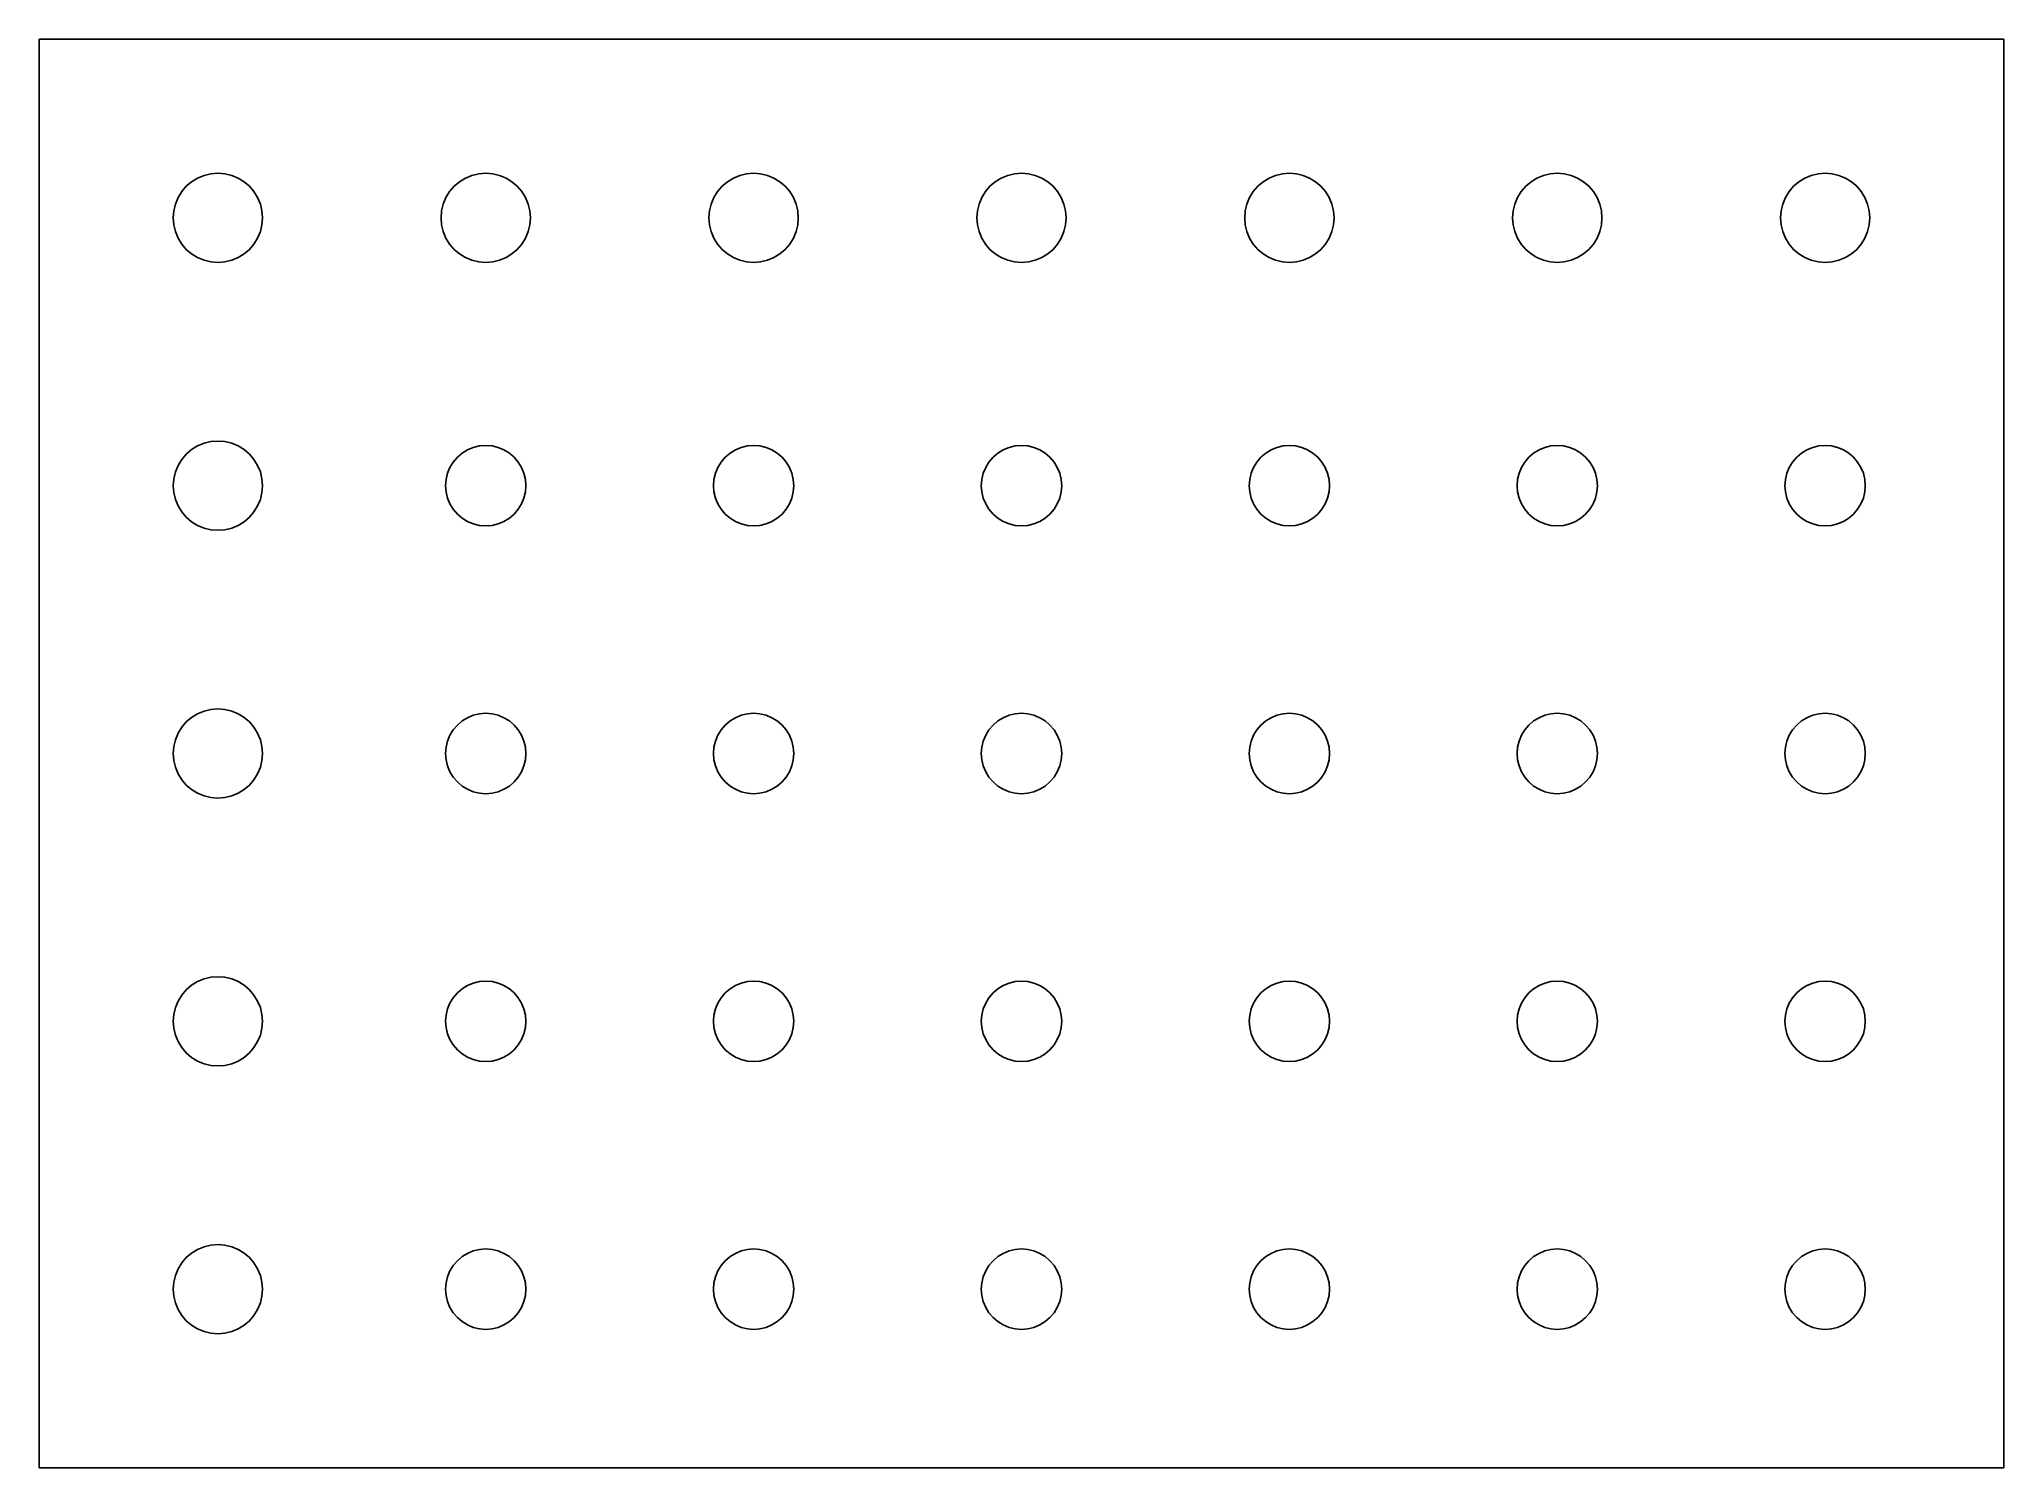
# Model space of a CAD drawing. Header units: metres. Extents: x 0 to 220, y 0 to 160.
import ezdxf

# ---------------------------------------------------------------- set-up
doc = ezdxf.new("R2010")
doc.units = ezdxf.units.M

msp = doc.modelspace()

# ---------------------------------------------------------------- linework, layer by layer
for p, q in [((220, 160), (0, 160)), ((0, 160), (0, 0)), ((220, 0), (220, 160)), ((15.9549, 142.939), (16.4645, 143.536)), ((16.4645, 143.536), (17.0611, 144.045)), ((17.0611, 144.045), (17.73, 144.455)), ((17.73, 144.455), (18.4549, 144.755)), ((18.4549, 144.755), (19.2178, 144.938)), ((19.2178, 144.938), (20, 145)), ((20, 145), (20.7822, 144.938)), ((20.7822, 144.938), (21.5451, 144.755)), ((21.5451, 144.755), (22.2699, 144.455)), ((22.2699, 144.455), (22.9389, 144.045)), ((22.9389, 144.045), (23.5355, 143.536)), ((23.5355, 143.536), (24.0451, 142.939)), ((45.9549, 142.939), (46.4645, 143.536)), ((46.4645, 143.536), (47.0611, 144.045)), ((47.0611, 144.045), (47.73, 144.455)), ((47.73, 144.455), (48.4549, 144.755)), ((48.4549, 144.755), (49.2178, 144.938)), ((49.2178, 144.938), (50, 145)), ((50, 145), (50.7822, 144.938)), ((50.7822, 144.938), (51.5451, 144.755)), ((51.5451, 144.755), (52.2699, 144.455)), ((52.2699, 144.455), (52.9389, 144.045)), ((52.9389, 144.045), (53.5355, 143.536)), ((53.5355, 143.536), (54.0451, 142.939)), ((75.9549, 142.939), (76.4645, 143.536)), ((76.4645, 143.536), (77.0611, 144.045)), ((77.0611, 144.045), (77.73, 144.455)), ((77.73, 144.455), (78.4549, 144.755)), ((78.4549, 144.755), (79.2178, 144.938)), ((79.2178, 144.938), (80, 145)), ((80, 145), (80.7822, 144.938)), ((80.7822, 144.938), (81.5451, 144.755)), ((81.5451, 144.755), (82.2699, 144.455)), ((82.2699, 144.455), (82.9389, 144.045)), ((82.9389, 144.045), (83.5355, 143.536)), ((83.5355, 143.536), (84.0451, 142.939)), ((105.955, 142.939), (106.464, 143.536)), ((106.464, 143.536), (107.061, 144.045)), ((107.061, 144.045), (107.73, 144.455)), ((107.73, 144.455), (108.455, 144.755)), ((108.455, 144.755), (109.218, 144.938)), ((109.218, 144.938), (110, 145)), ((110, 145), (110.782, 144.938)), ((110.782, 144.938), (111.545, 144.755)), ((111.545, 144.755), (112.27, 144.455)), ((112.27, 144.455), (112.939, 144.045)), ((112.939, 144.045), (113.536, 143.536)), ((113.536, 143.536), (114.045, 142.939)), ((135.955, 142.939), (136.464, 143.536)), ((136.464, 143.536), (137.061, 144.045)), ((137.061, 144.045), (137.73, 144.455)), ((137.73, 144.455), (138.455, 144.755)), ((138.455, 144.755), (139.218, 144.938)), ((139.218, 144.938), (140, 145)), ((140, 145), (140.782, 144.938)), ((140.782, 144.938), (141.545, 144.755)), ((141.545, 144.755), (142.27, 144.455)), ((142.27, 144.455), (142.939, 144.045)), ((142.939, 144.045), (143.536, 143.536)), ((143.536, 143.536), (144.045, 142.939)), ((165.955, 142.939), (166.464, 143.536)), ((166.464, 143.536), (167.061, 144.045)), ((167.061, 144.045), (167.73, 144.455)), ((167.73, 144.455), (168.455, 144.755)), ((168.455, 144.755), (169.218, 144.938)), ((169.218, 144.938), (170, 145)), ((170, 145), (170.782, 144.938)), ((170.782, 144.938), (171.545, 144.755)), ((171.545, 144.755), (172.27, 144.455)), ((172.27, 144.455), (172.939, 144.045)), ((172.939, 144.045), (173.536, 143.536)), ((173.536, 143.536), (174.045, 142.939)), ((195.955, 142.939), (196.464, 143.536)), ((196.464, 143.536), (197.061, 144.045)), ((197.061, 144.045), (197.73, 144.455)), ((197.73, 144.455), (198.455, 144.755)), ((198.455, 144.755), (199.218, 144.938)), ((199.218, 144.938), (200, 145)), ((200, 145), (200.782, 144.938)), ((200.782, 144.938), (201.545, 144.755)), ((201.545, 144.755), (202.27, 144.455)), ((202.27, 144.455), (202.939, 144.045)), ((202.939, 144.045), (203.536, 143.536)), ((203.536, 143.536), (204.045, 142.939)), ((15.0616, 140.782), (15.2447, 141.545)), ((15.2447, 141.545), (15.545, 142.27)), ((15.545, 142.27), (15.9549, 142.939)), ((24.0451, 142.939), (24.455, 142.27)), ((24.455, 142.27), (24.7553, 141.545)), ((24.7553, 141.545), (24.9384, 140.782)), ((45.0616, 140.782), (45.2447, 141.545)), ((45.2447, 141.545), (45.545, 142.27)), ((45.545, 142.27), (45.9549, 142.939)), ((54.0451, 142.939), (54.455, 142.27)), ((54.455, 142.27), (54.7553, 141.545)), ((54.7553, 141.545), (54.9384, 140.782)), ((75.0616, 140.782), (75.2447, 141.545)), ((75.2447, 141.545), (75.545, 142.27)), ((75.545, 142.27), (75.9549, 142.939)), ((84.0451, 142.939), (84.455, 142.27)), ((84.455, 142.27), (84.7553, 141.545)), ((84.7553, 141.545), (84.9384, 140.782)), ((105.062, 140.782), (105.245, 141.545)), ((105.245, 141.545), (105.545, 142.27)), ((105.545, 142.27), (105.955, 142.939)), ((114.045, 142.939), (114.455, 142.27)), ((114.455, 142.27), (114.755, 141.545)), ((114.755, 141.545), (114.938, 140.782)), ((135.062, 140.782), (135.245, 141.545)), ((135.245, 141.545), (135.545, 142.27)), ((135.545, 142.27), (135.955, 142.939)), ((144.045, 142.939), (144.455, 142.27)), ((144.455, 142.27), (144.755, 141.545)), ((144.755, 141.545), (144.938, 140.782)), ((165.062, 140.782), (165.245, 141.545)), ((165.245, 141.545), (165.545, 142.27)), ((165.545, 142.27), (165.955, 142.939)), ((174.045, 142.939), (174.455, 142.27)), ((174.455, 142.27), (174.755, 141.545)), ((174.755, 141.545), (174.938, 140.782)), ((195.062, 140.782), (195.245, 141.545)), ((195.245, 141.545), (195.545, 142.27)), ((195.545, 142.27), (195.955, 142.939)), ((204.045, 142.939), (204.455, 142.27)), ((204.455, 142.27), (204.755, 141.545)), ((204.755, 141.545), (204.938, 140.782)), ((15, 140), (15.0616, 140.782)), ((15.0616, 139.218), (15, 140)), ((15.2447, 138.455), (15.0616, 139.218)), ((24.9384, 139.218), (24.7553, 138.455)), ((24.9384, 140.782), (25, 140)), ((25, 140), (24.9384, 139.218)), ((45, 140), (45.0616, 140.782)), ((45.0616, 139.218), (45, 140)), ((45.2447, 138.455), (45.0616, 139.218)), ((54.9384, 139.218), (54.7553, 138.455)), ((54.9384, 140.782), (55, 140)), ((55, 140), (54.9384, 139.218)), ((75, 140), (75.0616, 140.782)), ((75.0616, 139.218), (75, 140)), ((75.2447, 138.455), (75.0616, 139.218)), ((84.9384, 139.218), (84.7553, 138.455)), ((84.9384, 140.782), (85, 140)), ((85, 140), (84.9384, 139.218)), ((105, 140), (105.062, 140.782)), ((105.062, 139.218), (105, 140)), ((105.245, 138.455), (105.062, 139.218)), ((114.938, 139.218), (114.755, 138.455)), ((114.938, 140.782), (115, 140)), ((115, 140), (114.938, 139.218)), ((135, 140), (135.062, 140.782)), ((135.062, 139.218), (135, 140)), ((135.245, 138.455), (135.062, 139.218)), ((144.938, 139.218), (144.755, 138.455)), ((144.938, 140.782), (145, 140)), ((145, 140), (144.938, 139.218)), ((165, 140), (165.062, 140.782)), ((165.062, 139.218), (165, 140)), ((165.245, 138.455), (165.062, 139.218)), ((174.938, 139.218), (174.755, 138.455)), ((174.938, 140.782), (175, 140)), ((175, 140), (174.938, 139.218)), ((195, 140), (195.062, 140.782)), ((195.062, 139.218), (195, 140)), ((195.245, 138.455), (195.062, 139.218)), ((204.938, 139.218), (204.755, 138.455)), ((204.938, 140.782), (205, 140)), ((205, 140), (204.938, 139.218)), ((15.545, 137.73), (15.2447, 138.455)), ((15.9549, 137.061), (15.545, 137.73)), ((16.4645, 136.464), (15.9549, 137.061)), ((17.0611, 135.955), (16.4645, 136.464)), ((23.5355, 136.464), (22.9389, 135.955)), ((24.0451, 137.061), (23.5355, 136.464)), ((24.455, 137.73), (24.0451, 137.061)), ((24.7553, 138.455), (24.455, 137.73)), ((45.545, 137.73), (45.2447, 138.455)), ((45.9549, 137.061), (45.545, 137.73)), ((46.4645, 136.464), (45.9549, 137.061)), ((47.0611, 135.955), (46.4645, 136.464)), ((53.5355, 136.464), (52.9389, 135.955)), ((54.0451, 137.061), (53.5355, 136.464)), ((54.455, 137.73), (54.0451, 137.061)), ((54.7553, 138.455), (54.455, 137.73)), ((75.545, 137.73), (75.2447, 138.455)), ((75.9549, 137.061), (75.545, 137.73)), ((76.4645, 136.464), (75.9549, 137.061)), ((77.0611, 135.955), (76.4645, 136.464)), ((83.5355, 136.464), (82.9389, 135.955)), ((84.0451, 137.061), (83.5355, 136.464)), ((84.455, 137.73), (84.0451, 137.061)), ((84.7553, 138.455), (84.455, 137.73)), ((105.545, 137.73), (105.245, 138.455)), ((105.955, 137.061), (105.545, 137.73)), ((106.464, 136.464), (105.955, 137.061)), ((107.061, 135.955), (106.464, 136.464)), ((113.536, 136.464), (112.939, 135.955)), ((114.045, 137.061), (113.536, 136.464)), ((114.455, 137.73), (114.045, 137.061)), ((114.755, 138.455), (114.455, 137.73)), ((135.545, 137.73), (135.245, 138.455)), ((135.955, 137.061), (135.545, 137.73)), ((136.464, 136.464), (135.955, 137.061)), ((137.061, 135.955), (136.464, 136.464)), ((143.536, 136.464), (142.939, 135.955)), ((144.045, 137.061), (143.536, 136.464)), ((144.455, 137.73), (144.045, 137.061)), ((144.755, 138.455), (144.455, 137.73)), ((165.545, 137.73), (165.245, 138.455)), ((165.955, 137.061), (165.545, 137.73)), ((166.464, 136.464), (165.955, 137.061)), ((167.061, 135.955), (166.464, 136.464)), ((173.536, 136.464), (172.939, 135.955)), ((174.045, 137.061), (173.536, 136.464)), ((174.455, 137.73), (174.045, 137.061)), ((174.755, 138.455), (174.455, 137.73)), ((195.545, 137.73), (195.245, 138.455)), ((195.955, 137.061), (195.545, 137.73)), ((196.464, 136.464), (195.955, 137.061)), ((197.061, 135.955), (196.464, 136.464)), ((203.536, 136.464), (202.939, 135.955)), ((204.045, 137.061), (203.536, 136.464)), ((204.455, 137.73), (204.045, 137.061)), ((204.755, 138.455), (204.455, 137.73)), ((17.73, 135.545), (17.0611, 135.955)), ((18.4549, 135.245), (17.73, 135.545)), ((19.2178, 135.062), (18.4549, 135.245)), ((20, 135), (19.2178, 135.062)), ((20.7822, 135.062), (20, 135)), ((21.5451, 135.245), (20.7822, 135.062)), ((22.2699, 135.545), (21.5451, 135.245)), ((22.9389, 135.955), (22.2699, 135.545)), ((47.73, 135.545), (47.0611, 135.955)), ((48.4549, 135.245), (47.73, 135.545)), ((49.2178, 135.062), (48.4549, 135.245)), ((50, 135), (49.2178, 135.062)), ((50.7822, 135.062), (50, 135)), ((51.5451, 135.245), (50.7822, 135.062)), ((52.2699, 135.545), (51.5451, 135.245)), ((52.9389, 135.955), (52.2699, 135.545)), ((77.73, 135.545), (77.0611, 135.955)), ((78.4549, 135.245), (77.73, 135.545)), ((79.2178, 135.062), (78.4549, 135.245)), ((80, 135), (79.2178, 135.062)), ((80.7822, 135.062), (80, 135)), ((81.5451, 135.245), (80.7822, 135.062)), ((82.2699, 135.545), (81.5451, 135.245)), ((82.9389, 135.955), (82.2699, 135.545)), ((107.73, 135.545), (107.061, 135.955)), ((108.455, 135.245), (107.73, 135.545)), ((109.218, 135.062), (108.455, 135.245)), ((110, 135), (109.218, 135.062)), ((110.782, 135.062), (110, 135)), ((111.545, 135.245), (110.782, 135.062)), ((112.27, 135.545), (111.545, 135.245)), ((112.939, 135.955), (112.27, 135.545)), ((137.73, 135.545), (137.061, 135.955)), ((138.455, 135.245), (137.73, 135.545)), ((139.218, 135.062), (138.455, 135.245)), ((140, 135), (139.218, 135.062)), ((140.782, 135.062), (140, 135)), ((141.545, 135.245), (140.782, 135.062)), ((142.27, 135.545), (141.545, 135.245)), ((142.939, 135.955), (142.27, 135.545)), ((167.73, 135.545), (167.061, 135.955)), ((168.455, 135.245), (167.73, 135.545)), ((169.218, 135.062), (168.455, 135.245)), ((170, 135), (169.218, 135.062)), ((170.782, 135.062), (170, 135)), ((171.545, 135.245), (170.782, 135.062)), ((172.27, 135.545), (171.545, 135.245)), ((172.939, 135.955), (172.27, 135.545)), ((197.73, 135.545), (197.061, 135.955)), ((198.455, 135.245), (197.73, 135.545)), ((199.218, 135.062), (198.455, 135.245)), ((200, 135), (199.218, 135.062)), ((200.782, 135.062), (200, 135)), ((201.545, 135.245), (200.782, 135.062)), ((202.27, 135.545), (201.545, 135.245)), ((202.939, 135.955), (202.27, 135.545)), ((17.0611, 114.045), (17.73, 114.455)), ((17.73, 114.455), (18.4549, 114.755)), ((18.4549, 114.755), (19.2178, 114.938)), ((19.2178, 114.938), (20, 115)), ((20, 115), (20.7822, 114.938)), ((20.7822, 114.938), (21.5451, 114.755)), ((21.5451, 114.755), (22.2699, 114.455)), ((22.2699, 114.455), (22.9389, 114.045)), ((48.6094, 114.28), (49.296, 114.445)), ((49.296, 114.445), (50, 114.5)), ((50, 114.5), (50.7039, 114.445)), ((50.7039, 114.445), (51.3906, 114.28)), ((78.6094, 114.28), (79.296, 114.445)), ((79.296, 114.445), (80, 114.5)), ((80, 114.5), (80.7039, 114.445)), ((80.7039, 114.445), (81.3906, 114.28)), ((108.609, 114.28), (109.296, 114.445)), ((109.296, 114.445), (110, 114.5)), ((110, 114.5), (110.704, 114.445)), ((110.704, 114.445), (111.391, 114.28)), ((138.609, 114.28), (139.296, 114.445)), ((139.296, 114.445), (140, 114.5)), ((140, 114.5), (140.704, 114.445)), ((140.704, 114.445), (141.391, 114.28)), ((168.609, 114.28), (169.296, 114.445)), ((169.296, 114.445), (170, 114.5)), ((170, 114.5), (170.704, 114.445)), ((170.704, 114.445), (171.391, 114.28)), ((198.609, 114.28), (199.296, 114.445)), ((199.296, 114.445), (200, 114.5)), ((200, 114.5), (200.704, 114.445)), ((200.704, 114.445), (201.391, 114.28)), ((15.2447, 111.545), (15.545, 112.27)), ((15.545, 112.27), (15.9549, 112.939)), ((15.9549, 112.939), (16.4645, 113.536)), ((16.4645, 113.536), (17.0611, 114.045)), ((22.9389, 114.045), (23.5355, 113.536)), ((23.5355, 113.536), (24.0451, 112.939)), ((24.0451, 112.939), (24.455, 112.27)), ((24.455, 112.27), (24.7553, 111.545)), ((45.9905, 112.043), (46.3594, 112.645)), ((46.3594, 112.645), (46.818, 113.182)), ((46.818, 113.182), (47.355, 113.641)), ((47.355, 113.641), (47.957, 114.01)), ((47.957, 114.01), (48.6094, 114.28)), ((51.3906, 114.28), (52.043, 114.01)), ((52.043, 114.01), (52.645, 113.641)), ((52.645, 113.641), (53.182, 113.182)), ((53.182, 113.182), (53.6406, 112.645)), ((53.6406, 112.645), (54.0095, 112.043)), ((75.9905, 112.043), (76.3594, 112.645)), ((76.3594, 112.645), (76.818, 113.182)), ((76.818, 113.182), (77.355, 113.641)), ((77.355, 113.641), (77.957, 114.01)), ((77.957, 114.01), (78.6094, 114.28)), ((81.3906, 114.28), (82.043, 114.01)), ((82.043, 114.01), (82.645, 113.641)), ((82.645, 113.641), (83.182, 113.182)), ((83.182, 113.182), (83.6406, 112.645)), ((83.6406, 112.645), (84.0095, 112.043)), ((105.99, 112.043), (106.359, 112.645)), ((106.359, 112.645), (106.818, 113.182)), ((106.818, 113.182), (107.355, 113.641)), ((107.355, 113.641), (107.957, 114.01)), ((107.957, 114.01), (108.609, 114.28)), ((111.391, 114.28), (112.043, 114.01)), ((112.043, 114.01), (112.645, 113.641)), ((112.645, 113.641), (113.182, 113.182)), ((113.182, 113.182), (113.641, 112.645)), ((113.641, 112.645), (114.01, 112.043)), ((135.99, 112.043), (136.359, 112.645)), ((136.359, 112.645), (136.818, 113.182)), ((136.818, 113.182), (137.355, 113.641)), ((137.355, 113.641), (137.957, 114.01)), ((137.957, 114.01), (138.609, 114.28)), ((141.391, 114.28), (142.043, 114.01)), ((142.043, 114.01), (142.645, 113.641)), ((142.645, 113.641), (143.182, 113.182)), ((143.182, 113.182), (143.641, 112.645)), ((143.641, 112.645), (144.01, 112.043)), ((165.99, 112.043), (166.359, 112.645)), ((166.359, 112.645), (166.818, 113.182)), ((166.818, 113.182), (167.355, 113.641)), ((167.355, 113.641), (167.957, 114.01)), ((167.957, 114.01), (168.609, 114.28)), ((171.391, 114.28), (172.043, 114.01)), ((172.043, 114.01), (172.645, 113.641)), ((172.645, 113.641), (173.182, 113.182)), ((173.182, 113.182), (173.641, 112.645)), ((173.641, 112.645), (174.01, 112.043)), ((195.99, 112.043), (196.359, 112.645)), ((196.359, 112.645), (196.818, 113.182)), ((196.818, 113.182), (197.355, 113.641)), ((197.355, 113.641), (197.957, 114.01)), ((197.957, 114.01), (198.609, 114.28)), ((201.391, 114.28), (202.043, 114.01)), ((202.043, 114.01), (202.645, 113.641)), ((202.645, 113.641), (203.182, 113.182)), ((203.182, 113.182), (203.641, 112.645)), ((203.641, 112.645), (204.01, 112.043)), ((15, 110), (15.0616, 110.782)), ((15.0616, 110.782), (15.2447, 111.545)), ((24.7553, 111.545), (24.9384, 110.782)), ((24.9384, 110.782), (25, 110)), ((45.5, 110), (45.5554, 110.704)), ((45.5554, 110.704), (45.7202, 111.391)), ((45.7202, 111.391), (45.9905, 112.043)), ((54.0095, 112.043), (54.2797, 111.391)), ((54.2797, 111.391), (54.4446, 110.704)), ((54.4446, 110.704), (54.5, 110)), ((75.5, 110), (75.5554, 110.704)), ((75.5554, 110.704), (75.7202, 111.391)), ((75.7202, 111.391), (75.9905, 112.043)), ((84.0095, 112.043), (84.2797, 111.391)), ((84.2797, 111.391), (84.4446, 110.704)), ((84.4446, 110.704), (84.5, 110)), ((105.5, 110), (105.555, 110.704)), ((105.555, 110.704), (105.72, 111.391)), ((105.72, 111.391), (105.99, 112.043)), ((114.01, 112.043), (114.28, 111.391)), ((114.28, 111.391), (114.445, 110.704)), ((114.445, 110.704), (114.5, 110)), ((135.5, 110), (135.555, 110.704)), ((135.555, 110.704), (135.72, 111.391)), ((135.72, 111.391), (135.99, 112.043)), ((144.01, 112.043), (144.28, 111.391)), ((144.28, 111.391), (144.445, 110.704)), ((144.445, 110.704), (144.5, 110)), ((165.5, 110), (165.555, 110.704)), ((165.555, 110.704), (165.72, 111.391)), ((165.72, 111.391), (165.99, 112.043)), ((174.01, 112.043), (174.28, 111.391)), ((174.28, 111.391), (174.445, 110.704)), ((174.445, 110.704), (174.5, 110)), ((195.5, 110), (195.555, 110.704)), ((195.555, 110.704), (195.72, 111.391)), ((195.72, 111.391), (195.99, 112.043)), ((204.01, 112.043), (204.28, 111.391)), ((204.28, 111.391), (204.445, 110.704)), ((204.445, 110.704), (204.5, 110)), ((15.0616, 109.218), (15, 110)), ((15.2447, 108.455), (15.0616, 109.218)), ((15.545, 107.73), (15.2447, 108.455)), ((24.7553, 108.455), (24.455, 107.73)), ((24.9384, 109.218), (24.7553, 108.455)), ((25, 110), (24.9384, 109.218)), ((45.5554, 109.296), (45.5, 110)), ((45.7202, 108.609), (45.5554, 109.296)), ((45.9905, 107.957), (45.7202, 108.609)), ((46.3594, 107.355), (45.9905, 107.957)), ((54.0095, 107.957), (53.6406, 107.355)), ((54.2797, 108.609), (54.0095, 107.957)), ((54.4446, 109.296), (54.2797, 108.609)), ((54.5, 110), (54.4446, 109.296)), ((75.5554, 109.296), (75.5, 110)), ((75.7202, 108.609), (75.5554, 109.296)), ((75.9905, 107.957), (75.7202, 108.609)), ((76.3594, 107.355), (75.9905, 107.957)), ((84.0095, 107.957), (83.6406, 107.355)), ((84.2797, 108.609), (84.0095, 107.957)), ((84.4446, 109.296), (84.2797, 108.609)), ((84.5, 110), (84.4446, 109.296)), ((105.555, 109.296), (105.5, 110)), ((105.72, 108.609), (105.555, 109.296)), ((105.99, 107.957), (105.72, 108.609)), ((106.359, 107.355), (105.99, 107.957)), ((114.01, 107.957), (113.641, 107.355)), ((114.28, 108.609), (114.01, 107.957)), ((114.445, 109.296), (114.28, 108.609)), ((114.5, 110), (114.445, 109.296)), ((135.555, 109.296), (135.5, 110)), ((135.72, 108.609), (135.555, 109.296)), ((135.99, 107.957), (135.72, 108.609)), ((136.359, 107.355), (135.99, 107.957)), ((144.01, 107.957), (143.641, 107.355)), ((144.28, 108.609), (144.01, 107.957)), ((144.445, 109.296), (144.28, 108.609)), ((144.5, 110), (144.445, 109.296)), ((165.555, 109.296), (165.5, 110)), ((165.72, 108.609), (165.555, 109.296)), ((165.99, 107.957), (165.72, 108.609)), ((166.359, 107.355), (165.99, 107.957)), ((174.01, 107.957), (173.641, 107.355)), ((174.28, 108.609), (174.01, 107.957)), ((174.445, 109.296), (174.28, 108.609)), ((174.5, 110), (174.445, 109.296)), ((195.555, 109.296), (195.5, 110)), ((195.72, 108.609), (195.555, 109.296)), ((195.99, 107.957), (195.72, 108.609)), ((196.359, 107.355), (195.99, 107.957)), ((204.01, 107.957), (203.641, 107.355)), ((204.28, 108.609), (204.01, 107.957)), ((204.445, 109.296), (204.28, 108.609)), ((204.5, 110), (204.445, 109.296)), ((15.9549, 107.061), (15.545, 107.73)), ((16.4645, 106.464), (15.9549, 107.061)), ((17.0611, 105.955), (16.4645, 106.464)), ((17.73, 105.545), (17.0611, 105.955)), ((22.9389, 105.955), (22.2699, 105.545)), ((23.5355, 106.464), (22.9389, 105.955)), ((24.0451, 107.061), (23.5355, 106.464)), ((24.455, 107.73), (24.0451, 107.061)), ((46.818, 106.818), (46.3594, 107.355)), ((47.355, 106.359), (46.818, 106.818)), ((47.957, 105.99), (47.355, 106.359)), ((48.6094, 105.72), (47.957, 105.99)), ((49.296, 105.555), (48.6094, 105.72)), ((51.3906, 105.72), (50.7039, 105.555)), ((52.043, 105.99), (51.3906, 105.72)), ((52.645, 106.359), (52.043, 105.99)), ((53.182, 106.818), (52.645, 106.359)), ((53.6406, 107.355), (53.182, 106.818)), ((76.818, 106.818), (76.3594, 107.355)), ((77.355, 106.359), (76.818, 106.818)), ((77.957, 105.99), (77.355, 106.359)), ((78.6094, 105.72), (77.957, 105.99)), ((79.296, 105.555), (78.6094, 105.72)), ((81.3906, 105.72), (80.7039, 105.555)), ((82.043, 105.99), (81.3906, 105.72)), ((82.645, 106.359), (82.043, 105.99)), ((83.182, 106.818), (82.645, 106.359)), ((83.6406, 107.355), (83.182, 106.818)), ((106.818, 106.818), (106.359, 107.355)), ((107.355, 106.359), (106.818, 106.818)), ((107.957, 105.99), (107.355, 106.359)), ((108.609, 105.72), (107.957, 105.99)), ((109.296, 105.555), (108.609, 105.72)), ((111.391, 105.72), (110.704, 105.555)), ((112.043, 105.99), (111.391, 105.72)), ((112.645, 106.359), (112.043, 105.99)), ((113.182, 106.818), (112.645, 106.359)), ((113.641, 107.355), (113.182, 106.818)), ((136.818, 106.818), (136.359, 107.355)), ((137.355, 106.359), (136.818, 106.818)), ((137.957, 105.99), (137.355, 106.359)), ((138.609, 105.72), (137.957, 105.99)), ((139.296, 105.555), (138.609, 105.72)), ((141.391, 105.72), (140.704, 105.555)), ((142.043, 105.99), (141.391, 105.72)), ((142.645, 106.359), (142.043, 105.99)), ((143.182, 106.818), (142.645, 106.359)), ((143.641, 107.355), (143.182, 106.818)), ((166.818, 106.818), (166.359, 107.355)), ((167.355, 106.359), (166.818, 106.818)), ((167.957, 105.99), (167.355, 106.359)), ((168.609, 105.72), (167.957, 105.99)), ((169.296, 105.555), (168.609, 105.72)), ((171.391, 105.72), (170.704, 105.555)), ((172.043, 105.99), (171.391, 105.72)), ((172.645, 106.359), (172.043, 105.99)), ((173.182, 106.818), (172.645, 106.359)), ((173.641, 107.355), (173.182, 106.818)), ((196.818, 106.818), (196.359, 107.355)), ((197.355, 106.359), (196.818, 106.818)), ((197.957, 105.99), (197.355, 106.359)), ((198.609, 105.72), (197.957, 105.99)), ((199.296, 105.555), (198.609, 105.72)), ((201.391, 105.72), (200.704, 105.555)), ((202.043, 105.99), (201.391, 105.72)), ((202.645, 106.359), (202.043, 105.99)), ((203.182, 106.818), (202.645, 106.359)), ((203.641, 107.355), (203.182, 106.818)), ((18.4549, 105.245), (17.73, 105.545)), ((19.2178, 105.062), (18.4549, 105.245)), ((20, 105), (19.2178, 105.062)), ((20.7822, 105.062), (20, 105)), ((21.5451, 105.245), (20.7822, 105.062)), ((22.2699, 105.545), (21.5451, 105.245)), ((50, 105.5), (49.296, 105.555)), ((50.7039, 105.555), (50, 105.5)), ((80, 105.5), (79.296, 105.555)), ((80.7039, 105.555), (80, 105.5)), ((110, 105.5), (109.296, 105.555)), ((110.704, 105.555), (110, 105.5)), ((140, 105.5), (139.296, 105.555)), ((140.704, 105.555), (140, 105.5)), ((170, 105.5), (169.296, 105.555)), ((170.704, 105.555), (170, 105.5)), ((200, 105.5), (199.296, 105.555)), ((200.704, 105.555), (200, 105.5)), ((16.4645, 83.5355), (17.0611, 84.0451)), ((17.0611, 84.0451), (17.73, 84.455)), ((17.73, 84.455), (18.4549, 84.7553)), ((18.4549, 84.7553), (19.2178, 84.9384)), ((19.2178, 84.9384), (20, 85)), ((20, 85), (20.7822, 84.9384)), ((20.7822, 84.9384), (21.5451, 84.7553)), ((21.5451, 84.7553), (22.2699, 84.455)), ((22.2699, 84.455), (22.9389, 84.0451)), ((22.9389, 84.0451), (23.5355, 83.5355)), ((46.818, 83.182), (47.355, 83.6406)), ((47.355, 83.6406), (47.957, 84.0095)), ((47.957, 84.0095), (48.6094, 84.2797)), ((48.6094, 84.2797), (49.296, 84.4446)), ((49.296, 84.4446), (50, 84.5)), ((50, 84.5), (50.7039, 84.4446)), ((50.7039, 84.4446), (51.3906, 84.2797)), ((51.3906, 84.2797), (52.043, 84.0095)), ((52.043, 84.0095), (52.645, 83.6406)), ((52.645, 83.6406), (53.182, 83.182)), ((76.818, 83.182), (77.355, 83.6406)), ((77.355, 83.6406), (77.957, 84.0095)), ((77.957, 84.0095), (78.6094, 84.2797)), ((78.6094, 84.2797), (79.296, 84.4446)), ((79.296, 84.4446), (80, 84.5)), ((80, 84.5), (80.7039, 84.4446)), ((80.7039, 84.4446), (81.3906, 84.2797)), ((81.3906, 84.2797), (82.043, 84.0095)), ((82.043, 84.0095), (82.645, 83.6406)), ((82.645, 83.6406), (83.182, 83.182)), ((106.818, 83.182), (107.355, 83.6406)), ((107.355, 83.6406), (107.957, 84.0095)), ((107.957, 84.0095), (108.609, 84.2797)), ((108.609, 84.2797), (109.296, 84.4446)), ((109.296, 84.4446), (110, 84.5)), ((110, 84.5), (110.704, 84.4446)), ((110.704, 84.4446), (111.391, 84.2797)), ((111.391, 84.2797), (112.043, 84.0095)), ((112.043, 84.0095), (112.645, 83.6406)), ((112.645, 83.6406), (113.182, 83.182)), ((136.818, 83.182), (137.355, 83.6406)), ((137.355, 83.6406), (137.957, 84.0095)), ((137.957, 84.0095), (138.609, 84.2797)), ((138.609, 84.2797), (139.296, 84.4446)), ((139.296, 84.4446), (140, 84.5)), ((140, 84.5), (140.704, 84.4446)), ((140.704, 84.4446), (141.391, 84.2797)), ((141.391, 84.2797), (142.043, 84.0095)), ((142.043, 84.0095), (142.645, 83.6406)), ((142.645, 83.6406), (143.182, 83.182)), ((166.818, 83.182), (167.355, 83.6406)), ((167.355, 83.6406), (167.957, 84.0095)), ((167.957, 84.0095), (168.609, 84.2797)), ((168.609, 84.2797), (169.296, 84.4446)), ((169.296, 84.4446), (170, 84.5)), ((170, 84.5), (170.704, 84.4446)), ((170.704, 84.4446), (171.391, 84.2797)), ((171.391, 84.2797), (172.043, 84.0095)), ((172.043, 84.0095), (172.645, 83.6406)), ((172.645, 83.6406), (173.182, 83.182)), ((196.818, 83.182), (197.355, 83.6406)), ((197.355, 83.6406), (197.957, 84.0095)), ((197.957, 84.0095), (198.609, 84.2797)), ((198.609, 84.2797), (199.296, 84.4446)), ((199.296, 84.4446), (200, 84.5)), ((200, 84.5), (200.704, 84.4446)), ((200.704, 84.4446), (201.391, 84.2797)), ((201.391, 84.2797), (202.043, 84.0095)), ((202.043, 84.0095), (202.645, 83.6406)), ((202.645, 83.6406), (203.182, 83.182)), ((15.0616, 80.7822), (15.2447, 81.5451)), ((15.2447, 81.5451), (15.545, 82.2699)), ((15.545, 82.2699), (15.9549, 82.9389)), ((15.9549, 82.9389), (16.4645, 83.5355)), ((23.5355, 83.5355), (24.0451, 82.9389)), ((24.0451, 82.9389), (24.455, 82.2699)), ((24.455, 82.2699), (24.7553, 81.5451)), ((24.7553, 81.5451), (24.9384, 80.7822)), ((45.7202, 81.3906), (45.9905, 82.043)), ((45.9905, 82.043), (46.3594, 82.645)), ((46.3594, 82.645), (46.818, 83.182)), ((53.182, 83.182), (53.6406, 82.645)), ((53.6406, 82.645), (54.0095, 82.043)), ((54.0095, 82.043), (54.2797, 81.3906)), ((75.7202, 81.3906), (75.9905, 82.043)), ((75.9905, 82.043), (76.3594, 82.645)), ((76.3594, 82.645), (76.818, 83.182)), ((83.182, 83.182), (83.6406, 82.645)), ((83.6406, 82.645), (84.0095, 82.043)), ((84.0095, 82.043), (84.2797, 81.3906)), ((105.72, 81.3906), (105.99, 82.043)), ((105.99, 82.043), (106.359, 82.645)), ((106.359, 82.645), (106.818, 83.182)), ((113.182, 83.182), (113.641, 82.645)), ((113.641, 82.645), (114.01, 82.043)), ((114.01, 82.043), (114.28, 81.3906)), ((135.72, 81.3906), (135.99, 82.043)), ((135.99, 82.043), (136.359, 82.645)), ((136.359, 82.645), (136.818, 83.182)), ((143.182, 83.182), (143.641, 82.645)), ((143.641, 82.645), (144.01, 82.043)), ((144.01, 82.043), (144.28, 81.3906)), ((165.72, 81.3906), (165.99, 82.043)), ((165.99, 82.043), (166.359, 82.645)), ((166.359, 82.645), (166.818, 83.182)), ((173.182, 83.182), (173.641, 82.645)), ((173.641, 82.645), (174.01, 82.043)), ((174.01, 82.043), (174.28, 81.3906)), ((195.72, 81.3906), (195.99, 82.043)), ((195.99, 82.043), (196.359, 82.645)), ((196.359, 82.645), (196.818, 83.182)), ((203.182, 83.182), (203.641, 82.645)), ((203.641, 82.645), (204.01, 82.043)), ((204.01, 82.043), (204.28, 81.3906)), ((15, 80), (15.0616, 80.7822)), ((15.0616, 79.2178), (15, 80)), ((15.2447, 78.4549), (15.0616, 79.2178)), ((24.9384, 79.2178), (24.7553, 78.4549)), ((24.9384, 80.7822), (25, 80)), ((25, 80), (24.9384, 79.2178)), ((45.5, 80), (45.5554, 80.7039)), ((45.5554, 79.296), (45.5, 80)), ((45.5554, 80.7039), (45.7202, 81.3906)), ((45.7202, 78.6094), (45.5554, 79.296)), ((54.2797, 81.3906), (54.4446, 80.7039)), ((54.4446, 79.296), (54.2797, 78.6094)), ((54.4446, 80.7039), (54.5, 80)), ((54.5, 80), (54.4446, 79.296)), ((75.5, 80), (75.5554, 80.7039)), ((75.5554, 79.296), (75.5, 80)), ((75.5554, 80.7039), (75.7202, 81.3906)), ((75.7202, 78.6094), (75.5554, 79.296)), ((84.2797, 81.3906), (84.4446, 80.7039)), ((84.4446, 79.296), (84.2797, 78.6094)), ((84.4446, 80.7039), (84.5, 80)), ((84.5, 80), (84.4446, 79.296)), ((105.5, 80), (105.555, 80.7039)), ((105.555, 79.296), (105.5, 80)), ((105.555, 80.7039), (105.72, 81.3906)), ((105.72, 78.6094), (105.555, 79.296)), ((114.28, 81.3906), (114.445, 80.7039)), ((114.445, 79.296), (114.28, 78.6094)), ((114.445, 80.7039), (114.5, 80)), ((114.5, 80), (114.445, 79.296)), ((135.5, 80), (135.555, 80.7039)), ((135.555, 79.296), (135.5, 80)), ((135.555, 80.7039), (135.72, 81.3906)), ((135.72, 78.6094), (135.555, 79.296)), ((144.28, 81.3906), (144.445, 80.7039)), ((144.445, 79.296), (144.28, 78.6094)), ((144.445, 80.7039), (144.5, 80)), ((144.5, 80), (144.445, 79.296)), ((165.5, 80), (165.555, 80.7039)), ((165.555, 79.296), (165.5, 80)), ((165.555, 80.7039), (165.72, 81.3906)), ((165.72, 78.6094), (165.555, 79.296)), ((174.28, 81.3906), (174.445, 80.7039)), ((174.445, 79.296), (174.28, 78.6094)), ((174.445, 80.7039), (174.5, 80)), ((174.5, 80), (174.445, 79.296)), ((195.5, 80), (195.555, 80.7039)), ((195.555, 79.296), (195.5, 80)), ((195.555, 80.7039), (195.72, 81.3906)), ((195.72, 78.6094), (195.555, 79.296)), ((204.28, 81.3906), (204.445, 80.7039)), ((204.445, 79.296), (204.28, 78.6094)), ((204.445, 80.7039), (204.5, 80)), ((204.5, 80), (204.445, 79.296)), ((15.545, 77.73), (15.2447, 78.4549)), ((15.9549, 77.0611), (15.545, 77.73)), ((16.4645, 76.4645), (15.9549, 77.0611)), ((24.0451, 77.0611), (23.5355, 76.4645)), ((24.455, 77.73), (24.0451, 77.0611)), ((24.7553, 78.4549), (24.455, 77.73)), ((45.9905, 77.957), (45.7202, 78.6094)), ((46.3594, 77.355), (45.9905, 77.957)), ((46.818, 76.818), (46.3594, 77.355)), ((53.6406, 77.355), (53.182, 76.818)), ((54.0095, 77.957), (53.6406, 77.355)), ((54.2797, 78.6094), (54.0095, 77.957)), ((75.9905, 77.957), (75.7202, 78.6094)), ((76.3594, 77.355), (75.9905, 77.957)), ((76.818, 76.818), (76.3594, 77.355)), ((83.6406, 77.355), (83.182, 76.818)), ((84.0095, 77.957), (83.6406, 77.355)), ((84.2797, 78.6094), (84.0095, 77.957)), ((105.99, 77.957), (105.72, 78.6094)), ((106.359, 77.355), (105.99, 77.957)), ((106.818, 76.818), (106.359, 77.355)), ((113.641, 77.355), (113.182, 76.818)), ((114.01, 77.957), (113.641, 77.355)), ((114.28, 78.6094), (114.01, 77.957)), ((135.99, 77.957), (135.72, 78.6094)), ((136.359, 77.355), (135.99, 77.957)), ((136.818, 76.818), (136.359, 77.355)), ((143.641, 77.355), (143.182, 76.818)), ((144.01, 77.957), (143.641, 77.355)), ((144.28, 78.6094), (144.01, 77.957)), ((165.99, 77.957), (165.72, 78.6094)), ((166.359, 77.355), (165.99, 77.957)), ((166.818, 76.818), (166.359, 77.355)), ((173.641, 77.355), (173.182, 76.818)), ((174.01, 77.957), (173.641, 77.355)), ((174.28, 78.6094), (174.01, 77.957)), ((195.99, 77.957), (195.72, 78.6094)), ((196.359, 77.355), (195.99, 77.957)), ((196.818, 76.818), (196.359, 77.355)), ((203.641, 77.355), (203.182, 76.818)), ((204.01, 77.957), (203.641, 77.355)), ((204.28, 78.6094), (204.01, 77.957)), ((17.0611, 75.9549), (16.4645, 76.4645)), ((17.73, 75.545), (17.0611, 75.9549)), ((18.4549, 75.2447), (17.73, 75.545)), ((19.2178, 75.0616), (18.4549, 75.2447)), ((20, 75), (19.2178, 75.0616)), ((20.7822, 75.0616), (20, 75)), ((21.5451, 75.2447), (20.7822, 75.0616)), ((22.2699, 75.545), (21.5451, 75.2447)), ((22.9389, 75.9549), (22.2699, 75.545)), ((23.5355, 76.4645), (22.9389, 75.9549)), ((47.355, 76.3594), (46.818, 76.818)), ((47.957, 75.9905), (47.355, 76.3594)), ((48.6094, 75.7202), (47.957, 75.9905)), ((49.296, 75.5554), (48.6094, 75.7202)), ((50, 75.5), (49.296, 75.5554)), ((50.7039, 75.5554), (50, 75.5)), ((51.3906, 75.7202), (50.7039, 75.5554)), ((52.043, 75.9905), (51.3906, 75.7202)), ((52.645, 76.3594), (52.043, 75.9905)), ((53.182, 76.818), (52.645, 76.3594)), ((77.355, 76.3594), (76.818, 76.818)), ((77.957, 75.9905), (77.355, 76.3594)), ((78.6094, 75.7202), (77.957, 75.9905)), ((79.296, 75.5554), (78.6094, 75.7202)), ((80, 75.5), (79.296, 75.5554)), ((80.7039, 75.5554), (80, 75.5)), ((81.3906, 75.7202), (80.7039, 75.5554)), ((82.043, 75.9905), (81.3906, 75.7202)), ((82.645, 76.3594), (82.043, 75.9905)), ((83.182, 76.818), (82.645, 76.3594)), ((107.355, 76.3594), (106.818, 76.818)), ((107.957, 75.9905), (107.355, 76.3594)), ((108.609, 75.7202), (107.957, 75.9905)), ((109.296, 75.5554), (108.609, 75.7202)), ((110, 75.5), (109.296, 75.5554)), ((110.704, 75.5554), (110, 75.5)), ((111.391, 75.7202), (110.704, 75.5554)), ((112.043, 75.9905), (111.391, 75.7202)), ((112.645, 76.3594), (112.043, 75.9905)), ((113.182, 76.818), (112.645, 76.3594)), ((137.355, 76.3594), (136.818, 76.818)), ((137.957, 75.9905), (137.355, 76.3594)), ((138.609, 75.7202), (137.957, 75.9905)), ((139.296, 75.5554), (138.609, 75.7202)), ((140, 75.5), (139.296, 75.5554)), ((140.704, 75.5554), (140, 75.5)), ((141.391, 75.7202), (140.704, 75.5554)), ((142.043, 75.9905), (141.391, 75.7202)), ((142.645, 76.3594), (142.043, 75.9905)), ((143.182, 76.818), (142.645, 76.3594)), ((167.355, 76.3594), (166.818, 76.818)), ((167.957, 75.9905), (167.355, 76.3594)), ((168.609, 75.7202), (167.957, 75.9905)), ((169.296, 75.5554), (168.609, 75.7202)), ((170, 75.5), (169.296, 75.5554)), ((170.704, 75.5554), (170, 75.5)), ((171.391, 75.7202), (170.704, 75.5554)), ((172.043, 75.9905), (171.391, 75.7202)), ((172.645, 76.3594), (172.043, 75.9905)), ((173.182, 76.818), (172.645, 76.3594)), ((197.355, 76.3594), (196.818, 76.818)), ((197.957, 75.9905), (197.355, 76.3594)), ((198.609, 75.7202), (197.957, 75.9905)), ((199.296, 75.5554), (198.609, 75.7202)), ((200, 75.5), (199.296, 75.5554)), ((200.704, 75.5554), (200, 75.5)), ((201.391, 75.7202), (200.704, 75.5554)), ((202.043, 75.9905), (201.391, 75.7202)), ((202.645, 76.3594), (202.043, 75.9905)), ((203.182, 76.818), (202.645, 76.3594)), ((15.545, 52.2699), (15.9549, 52.9389)), ((15.9549, 52.9389), (16.4645, 53.5355)), ((16.4645, 53.5355), (17.0611, 54.0451)), ((17.0611, 54.0451), (17.73, 54.455)), ((17.73, 54.455), (18.4549, 54.7553)), ((18.4549, 54.7553), (19.2178, 54.9384)), ((19.2178, 54.9384), (20, 55)), ((20, 55), (20.7822, 54.9384)), ((20.7822, 54.9384), (21.5451, 54.7553)), ((21.5451, 54.7553), (22.2699, 54.455)), ((22.2699, 54.455), (22.9389, 54.0451)), ((22.9389, 54.0451), (23.5355, 53.5355)), ((23.5355, 53.5355), (24.0451, 52.9389)), ((24.0451, 52.9389), (24.455, 52.2699)), ((46.3594, 52.645), (46.818, 53.182)), ((46.818, 53.182), (47.355, 53.6406)), ((47.355, 53.6406), (47.957, 54.0095)), ((47.957, 54.0095), (48.6094, 54.2797)), ((48.6094, 54.2797), (49.296, 54.4446)), ((49.296, 54.4446), (50, 54.5)), ((50, 54.5), (50.7039, 54.4446)), ((50.7039, 54.4446), (51.3906, 54.2797)), ((51.3906, 54.2797), (52.043, 54.0095)), ((52.043, 54.0095), (52.645, 53.6406)), ((52.645, 53.6406), (53.182, 53.182)), ((53.182, 53.182), (53.6406, 52.645)), ((76.3594, 52.645), (76.818, 53.182)), ((76.818, 53.182), (77.355, 53.6406)), ((77.355, 53.6406), (77.957, 54.0095)), ((77.957, 54.0095), (78.6094, 54.2797)), ((78.6094, 54.2797), (79.296, 54.4446)), ((79.296, 54.4446), (80, 54.5)), ((80, 54.5), (80.7039, 54.4446)), ((80.7039, 54.4446), (81.3906, 54.2797)), ((81.3906, 54.2797), (82.043, 54.0095)), ((82.043, 54.0095), (82.645, 53.6406)), ((82.645, 53.6406), (83.182, 53.182)), ((83.182, 53.182), (83.6406, 52.645)), ((106.359, 52.645), (106.818, 53.182)), ((106.818, 53.182), (107.355, 53.6406)), ((107.355, 53.6406), (107.957, 54.0095)), ((107.957, 54.0095), (108.609, 54.2797)), ((108.609, 54.2797), (109.296, 54.4446)), ((109.296, 54.4446), (110, 54.5)), ((110, 54.5), (110.704, 54.4446)), ((110.704, 54.4446), (111.391, 54.2797)), ((111.391, 54.2797), (112.043, 54.0095)), ((112.043, 54.0095), (112.645, 53.6406)), ((112.645, 53.6406), (113.182, 53.182)), ((113.182, 53.182), (113.641, 52.645)), ((136.359, 52.645), (136.818, 53.182)), ((136.818, 53.182), (137.355, 53.6406)), ((137.355, 53.6406), (137.957, 54.0095)), ((137.957, 54.0095), (138.609, 54.2797)), ((138.609, 54.2797), (139.296, 54.4446)), ((139.296, 54.4446), (140, 54.5)), ((140, 54.5), (140.704, 54.4446)), ((140.704, 54.4446), (141.391, 54.2797)), ((141.391, 54.2797), (142.043, 54.0095)), ((142.043, 54.0095), (142.645, 53.6406)), ((142.645, 53.6406), (143.182, 53.182)), ((143.182, 53.182), (143.641, 52.645)), ((166.359, 52.645), (166.818, 53.182)), ((166.818, 53.182), (167.355, 53.6406)), ((167.355, 53.6406), (167.957, 54.0095)), ((167.957, 54.0095), (168.609, 54.2797)), ((168.609, 54.2797), (169.296, 54.4446)), ((169.296, 54.4446), (170, 54.5)), ((170, 54.5), (170.704, 54.4446)), ((170.704, 54.4446), (171.391, 54.2797)), ((171.391, 54.2797), (172.043, 54.0095)), ((172.043, 54.0095), (172.645, 53.6406)), ((172.645, 53.6406), (173.182, 53.182)), ((173.182, 53.182), (173.641, 52.645)), ((196.359, 52.645), (196.818, 53.182)), ((196.818, 53.182), (197.355, 53.6406)), ((197.355, 53.6406), (197.957, 54.0095)), ((197.957, 54.0095), (198.609, 54.2797)), ((198.609, 54.2797), (199.296, 54.4446)), ((199.296, 54.4446), (200, 54.5)), ((200, 54.5), (200.704, 54.4446)), ((200.704, 54.4446), (201.391, 54.2797)), ((201.391, 54.2797), (202.043, 54.0095)), ((202.043, 54.0095), (202.645, 53.6406)), ((202.645, 53.6406), (203.182, 53.182)), ((203.182, 53.182), (203.641, 52.645)), ((15, 50), (15.0616, 50.7822)), ((15.0616, 50.7822), (15.2447, 51.5451)), ((15.2447, 51.5451), (15.545, 52.2699)), ((24.455, 52.2699), (24.7553, 51.5451)), ((24.7553, 51.5451), (24.9384, 50.7822)), ((24.9384, 50.7822), (25, 50)), ((45.5, 50), (45.5554, 50.7039)), ((45.5554, 50.7039), (45.7202, 51.3906)), ((45.7202, 51.3906), (45.9905, 52.043)), ((45.9905, 52.043), (46.3594, 52.645)), ((53.6406, 52.645), (54.0095, 52.043)), ((54.0095, 52.043), (54.2797, 51.3906)), ((54.2797, 51.3906), (54.4446, 50.7039)), ((54.4446, 50.7039), (54.5, 50)), ((75.5, 50), (75.5554, 50.7039)), ((75.5554, 50.7039), (75.7202, 51.3906)), ((75.7202, 51.3906), (75.9905, 52.043)), ((75.9905, 52.043), (76.3594, 52.645)), ((83.6406, 52.645), (84.0095, 52.043)), ((84.0095, 52.043), (84.2797, 51.3906)), ((84.2797, 51.3906), (84.4446, 50.7039)), ((84.4446, 50.7039), (84.5, 50)), ((105.5, 50), (105.555, 50.7039)), ((105.555, 50.7039), (105.72, 51.3906)), ((105.72, 51.3906), (105.99, 52.043)), ((105.99, 52.043), (106.359, 52.645)), ((113.641, 52.645), (114.01, 52.043)), ((114.01, 52.043), (114.28, 51.3906)), ((114.28, 51.3906), (114.445, 50.7039)), ((114.445, 50.7039), (114.5, 50)), ((135.5, 50), (135.555, 50.7039)), ((135.555, 50.7039), (135.72, 51.3906)), ((135.72, 51.3906), (135.99, 52.043)), ((135.99, 52.043), (136.359, 52.645)), ((143.641, 52.645), (144.01, 52.043)), ((144.01, 52.043), (144.28, 51.3906)), ((144.28, 51.3906), (144.445, 50.7039)), ((144.445, 50.7039), (144.5, 50)), ((165.5, 50), (165.555, 50.7039)), ((165.555, 50.7039), (165.72, 51.3906)), ((165.72, 51.3906), (165.99, 52.043)), ((165.99, 52.043), (166.359, 52.645)), ((173.641, 52.645), (174.01, 52.043)), ((174.01, 52.043), (174.28, 51.3906)), ((174.28, 51.3906), (174.445, 50.7039)), ((174.445, 50.7039), (174.5, 50)), ((195.5, 50), (195.555, 50.7039)), ((195.555, 50.7039), (195.72, 51.3906)), ((195.72, 51.3906), (195.99, 52.043)), ((195.99, 52.043), (196.359, 52.645)), ((203.641, 52.645), (204.01, 52.043)), ((204.01, 52.043), (204.28, 51.3906)), ((204.28, 51.3906), (204.445, 50.7039)), ((204.445, 50.7039), (204.5, 50)), ((15.0616, 49.2178), (15, 50)), ((15.2447, 48.4549), (15.0616, 49.2178)), ((15.545, 47.73), (15.2447, 48.4549)), ((24.7553, 48.4549), (24.455, 47.73)), ((24.9384, 49.2178), (24.7553, 48.4549)), ((25, 50), (24.9384, 49.2178)), ((45.5554, 49.296), (45.5, 50)), ((45.7202, 48.6094), (45.5554, 49.296)), ((45.9905, 47.957), (45.7202, 48.6094)), ((54.2797, 48.6094), (54.0095, 47.957)), ((54.4446, 49.296), (54.2797, 48.6094)), ((54.5, 50), (54.4446, 49.296)), ((75.5554, 49.296), (75.5, 50)), ((75.7202, 48.6094), (75.5554, 49.296)), ((75.9905, 47.957), (75.7202, 48.6094)), ((84.2797, 48.6094), (84.0095, 47.957)), ((84.4446, 49.296), (84.2797, 48.6094)), ((84.5, 50), (84.4446, 49.296)), ((105.555, 49.296), (105.5, 50)), ((105.72, 48.6094), (105.555, 49.296)), ((105.99, 47.957), (105.72, 48.6094)), ((114.28, 48.6094), (114.01, 47.957)), ((114.445, 49.296), (114.28, 48.6094)), ((114.5, 50), (114.445, 49.296)), ((135.555, 49.296), (135.5, 50)), ((135.72, 48.6094), (135.555, 49.296)), ((135.99, 47.957), (135.72, 48.6094)), ((144.28, 48.6094), (144.01, 47.957)), ((144.445, 49.296), (144.28, 48.6094)), ((144.5, 50), (144.445, 49.296)), ((165.555, 49.296), (165.5, 50)), ((165.72, 48.6094), (165.555, 49.296)), ((165.99, 47.957), (165.72, 48.6094)), ((174.28, 48.6094), (174.01, 47.957)), ((174.445, 49.296), (174.28, 48.6094)), ((174.5, 50), (174.445, 49.296)), ((195.555, 49.296), (195.5, 50)), ((195.72, 48.6094), (195.555, 49.296)), ((195.99, 47.957), (195.72, 48.6094)), ((204.28, 48.6094), (204.01, 47.957)), ((204.445, 49.296), (204.28, 48.6094)), ((204.5, 50), (204.445, 49.296)), ((15.9549, 47.0611), (15.545, 47.73)), ((16.4645, 46.4645), (15.9549, 47.0611)), ((17.0611, 45.9549), (16.4645, 46.4645)), ((23.5355, 46.4645), (22.9389, 45.9549)), ((24.0451, 47.0611), (23.5355, 46.4645)), ((24.455, 47.73), (24.0451, 47.0611)), ((46.3594, 47.355), (45.9905, 47.957)), ((46.818, 46.818), (46.3594, 47.355)), ((47.355, 46.3594), (46.818, 46.818)), ((47.957, 45.9905), (47.355, 46.3594)), ((52.645, 46.3594), (52.043, 45.9905)), ((53.182, 46.818), (52.645, 46.3594)), ((53.6406, 47.355), (53.182, 46.818)), ((54.0095, 47.957), (53.6406, 47.355)), ((76.3594, 47.355), (75.9905, 47.957)), ((76.818, 46.818), (76.3594, 47.355)), ((77.355, 46.3594), (76.818, 46.818)), ((77.957, 45.9905), (77.355, 46.3594)), ((82.645, 46.3594), (82.043, 45.9905)), ((83.182, 46.818), (82.645, 46.3594)), ((83.6406, 47.355), (83.182, 46.818)), ((84.0095, 47.957), (83.6406, 47.355)), ((106.359, 47.355), (105.99, 47.957)), ((106.818, 46.818), (106.359, 47.355)), ((107.355, 46.3594), (106.818, 46.818)), ((107.957, 45.9905), (107.355, 46.3594)), ((112.645, 46.3594), (112.043, 45.9905)), ((113.182, 46.818), (112.645, 46.3594)), ((113.641, 47.355), (113.182, 46.818)), ((114.01, 47.957), (113.641, 47.355)), ((136.359, 47.355), (135.99, 47.957)), ((136.818, 46.818), (136.359, 47.355)), ((137.355, 46.3594), (136.818, 46.818)), ((137.957, 45.9905), (137.355, 46.3594)), ((142.645, 46.3594), (142.043, 45.9905)), ((143.182, 46.818), (142.645, 46.3594)), ((143.641, 47.355), (143.182, 46.818)), ((144.01, 47.957), (143.641, 47.355)), ((166.359, 47.355), (165.99, 47.957)), ((166.818, 46.818), (166.359, 47.355)), ((167.355, 46.3594), (166.818, 46.818)), ((167.957, 45.9905), (167.355, 46.3594)), ((172.645, 46.3594), (172.043, 45.9905)), ((173.182, 46.818), (172.645, 46.3594)), ((173.641, 47.355), (173.182, 46.818)), ((174.01, 47.957), (173.641, 47.355)), ((196.359, 47.355), (195.99, 47.957)), ((196.818, 46.818), (196.359, 47.355)), ((197.355, 46.3594), (196.818, 46.818)), ((197.957, 45.9905), (197.355, 46.3594)), ((202.645, 46.3594), (202.043, 45.9905)), ((203.182, 46.818), (202.645, 46.3594)), ((203.641, 47.355), (203.182, 46.818)), ((204.01, 47.957), (203.641, 47.355)), ((17.73, 45.545), (17.0611, 45.9549)), ((18.4549, 45.2447), (17.73, 45.545)), ((19.2178, 45.0616), (18.4549, 45.2447)), ((20, 45), (19.2178, 45.0616)), ((20.7822, 45.0616), (20, 45)), ((21.5451, 45.2447), (20.7822, 45.0616)), ((22.2699, 45.545), (21.5451, 45.2447)), ((22.9389, 45.9549), (22.2699, 45.545)), ((48.6094, 45.7202), (47.957, 45.9905)), ((49.296, 45.5554), (48.6094, 45.7202)), ((50, 45.5), (49.296, 45.5554)), ((50.7039, 45.5554), (50, 45.5)), ((51.3906, 45.7202), (50.7039, 45.5554)), ((52.043, 45.9905), (51.3906, 45.7202)), ((78.6094, 45.7202), (77.957, 45.9905)), ((79.296, 45.5554), (78.6094, 45.7202)), ((80, 45.5), (79.296, 45.5554)), ((80.7039, 45.5554), (80, 45.5)), ((81.3906, 45.7202), (80.7039, 45.5554)), ((82.043, 45.9905), (81.3906, 45.7202)), ((108.609, 45.7202), (107.957, 45.9905)), ((109.296, 45.5554), (108.609, 45.7202)), ((110, 45.5), (109.296, 45.5554)), ((110.704, 45.5554), (110, 45.5)), ((111.391, 45.7202), (110.704, 45.5554)), ((112.043, 45.9905), (111.391, 45.7202)), ((138.609, 45.7202), (137.957, 45.9905)), ((139.296, 45.5554), (138.609, 45.7202)), ((140, 45.5), (139.296, 45.5554)), ((140.704, 45.5554), (140, 45.5)), ((141.391, 45.7202), (140.704, 45.5554)), ((142.043, 45.9905), (141.391, 45.7202)), ((168.609, 45.7202), (167.957, 45.9905)), ((169.296, 45.5554), (168.609, 45.7202)), ((170, 45.5), (169.296, 45.5554)), ((170.704, 45.5554), (170, 45.5)), ((171.391, 45.7202), (170.704, 45.5554)), ((172.043, 45.9905), (171.391, 45.7202)), ((198.609, 45.7202), (197.957, 45.9905)), ((199.296, 45.5554), (198.609, 45.7202)), ((200, 45.5), (199.296, 45.5554)), ((200.704, 45.5554), (200, 45.5)), ((201.391, 45.7202), (200.704, 45.5554)), ((202.043, 45.9905), (201.391, 45.7202)), ((17.0611, 24.0451), (17.73, 24.455)), ((17.73, 24.455), (18.4549, 24.7553)), ((18.4549, 24.7553), (19.2178, 24.9384)), ((19.2178, 24.9384), (20, 25)), ((20, 25), (20.7822, 24.9384)), ((20.7822, 24.9384), (21.5451, 24.7553)), ((21.5451, 24.7553), (22.2699, 24.455)), ((22.2699, 24.455), (22.9389, 24.0451)), ((47.957, 24.0095), (48.6094, 24.2797)), ((48.6094, 24.2797), (49.296, 24.4446)), ((49.296, 24.4446), (50, 24.5)), ((50, 24.5), (50.7039, 24.4446)), ((50.7039, 24.4446), (51.3906, 24.2797)), ((51.3906, 24.2797), (52.043, 24.0095)), ((77.957, 24.0095), (78.6094, 24.2797)), ((78.6094, 24.2797), (79.296, 24.4446)), ((79.296, 24.4446), (80, 24.5)), ((80, 24.5), (80.7039, 24.4446)), ((80.7039, 24.4446), (81.3906, 24.2797)), ((81.3906, 24.2797), (82.043, 24.0095)), ((107.957, 24.0095), (108.609, 24.2797)), ((108.609, 24.2797), (109.296, 24.4446)), ((109.296, 24.4446), (110, 24.5)), ((110, 24.5), (110.704, 24.4446)), ((110.704, 24.4446), (111.391, 24.2797)), ((111.391, 24.2797), (112.043, 24.0095)), ((137.957, 24.0095), (138.609, 24.2797)), ((138.609, 24.2797), (139.296, 24.4446)), ((139.296, 24.4446), (140, 24.5)), ((140, 24.5), (140.704, 24.4446)), ((140.704, 24.4446), (141.391, 24.2797)), ((141.391, 24.2797), (142.043, 24.0095)), ((167.957, 24.0095), (168.609, 24.2797)), ((168.609, 24.2797), (169.296, 24.4446)), ((169.296, 24.4446), (170, 24.5)), ((170, 24.5), (170.704, 24.4446)), ((170.704, 24.4446), (171.391, 24.2797)), ((171.391, 24.2797), (172.043, 24.0095)), ((197.957, 24.0095), (198.609, 24.2797)), ((198.609, 24.2797), (199.296, 24.4446)), ((199.296, 24.4446), (200, 24.5)), ((200, 24.5), (200.704, 24.4446)), ((200.704, 24.4446), (201.391, 24.2797)), ((201.391, 24.2797), (202.043, 24.0095)), ((15.2447, 21.5451), (15.545, 22.2699)), ((15.545, 22.2699), (15.9549, 22.9389)), ((15.9549, 22.9389), (16.4645, 23.5355)), ((16.4645, 23.5355), (17.0611, 24.0451)), ((22.9389, 24.0451), (23.5355, 23.5355)), ((23.5355, 23.5355), (24.0451, 22.9389)), ((24.0451, 22.9389), (24.455, 22.2699)), ((24.455, 22.2699), (24.7553, 21.5451)), ((45.7202, 21.3906), (45.9905, 22.043)), ((45.9905, 22.043), (46.3594, 22.645)), ((46.3594, 22.645), (46.818, 23.182)), ((46.818, 23.182), (47.355, 23.6406)), ((47.355, 23.6406), (47.957, 24.0095)), ((52.043, 24.0095), (52.645, 23.6406)), ((52.645, 23.6406), (53.182, 23.182)), ((53.182, 23.182), (53.6406, 22.645)), ((53.6406, 22.645), (54.0095, 22.043)), ((54.0095, 22.043), (54.2797, 21.3906)), ((75.7202, 21.3906), (75.9905, 22.043)), ((75.9905, 22.043), (76.3594, 22.645)), ((76.3594, 22.645), (76.818, 23.182)), ((76.818, 23.182), (77.355, 23.6406)), ((77.355, 23.6406), (77.957, 24.0095)), ((82.043, 24.0095), (82.645, 23.6406)), ((82.645, 23.6406), (83.182, 23.182)), ((83.182, 23.182), (83.6406, 22.645)), ((83.6406, 22.645), (84.0095, 22.043)), ((84.0095, 22.043), (84.2797, 21.3906)), ((105.72, 21.3906), (105.99, 22.043)), ((105.99, 22.043), (106.359, 22.645)), ((106.359, 22.645), (106.818, 23.182)), ((106.818, 23.182), (107.355, 23.6406)), ((107.355, 23.6406), (107.957, 24.0095)), ((112.043, 24.0095), (112.645, 23.6406)), ((112.645, 23.6406), (113.182, 23.182)), ((113.182, 23.182), (113.641, 22.645)), ((113.641, 22.645), (114.01, 22.043)), ((114.01, 22.043), (114.28, 21.3906)), ((135.72, 21.3906), (135.99, 22.043)), ((135.99, 22.043), (136.359, 22.645)), ((136.359, 22.645), (136.818, 23.182)), ((136.818, 23.182), (137.355, 23.6406)), ((137.355, 23.6406), (137.957, 24.0095)), ((142.043, 24.0095), (142.645, 23.6406)), ((142.645, 23.6406), (143.182, 23.182)), ((143.182, 23.182), (143.641, 22.645)), ((143.641, 22.645), (144.01, 22.043)), ((144.01, 22.043), (144.28, 21.3906)), ((165.72, 21.3906), (165.99, 22.043)), ((165.99, 22.043), (166.359, 22.645)), ((166.359, 22.645), (166.818, 23.182)), ((166.818, 23.182), (167.355, 23.6406)), ((167.355, 23.6406), (167.957, 24.0095)), ((172.043, 24.0095), (172.645, 23.6406)), ((172.645, 23.6406), (173.182, 23.182)), ((173.182, 23.182), (173.641, 22.645)), ((173.641, 22.645), (174.01, 22.043)), ((174.01, 22.043), (174.28, 21.3906)), ((195.72, 21.3906), (195.99, 22.043)), ((195.99, 22.043), (196.359, 22.645)), ((196.359, 22.645), (196.818, 23.182)), ((196.818, 23.182), (197.355, 23.6406)), ((197.355, 23.6406), (197.957, 24.0095)), ((202.043, 24.0095), (202.645, 23.6406)), ((202.645, 23.6406), (203.182, 23.182)), ((203.182, 23.182), (203.641, 22.645)), ((203.641, 22.645), (204.01, 22.043)), ((204.01, 22.043), (204.28, 21.3906)), ((15, 20), (15.0616, 20.7822)), ((15.0616, 19.2178), (15, 20)), ((15.0616, 20.7822), (15.2447, 21.5451)), ((24.7553, 21.5451), (24.9384, 20.7822)), ((24.9384, 20.7822), (25, 20)), ((25, 20), (24.9384, 19.2178)), ((45.5, 20), (45.5554, 20.7039)), ((45.5554, 19.296), (45.5, 20)), ((45.5554, 20.7039), (45.7202, 21.3906)), ((54.2797, 21.3906), (54.4446, 20.7039)), ((54.4446, 20.7039), (54.5, 20)), ((54.5, 20), (54.4446, 19.296)), ((75.5, 20), (75.5554, 20.7039)), ((75.5554, 19.296), (75.5, 20)), ((75.5554, 20.7039), (75.7202, 21.3906)), ((84.2797, 21.3906), (84.4446, 20.7039)), ((84.4446, 20.7039), (84.5, 20)), ((84.5, 20), (84.4446, 19.296)), ((105.5, 20), (105.555, 20.7039)), ((105.555, 19.296), (105.5, 20)), ((105.555, 20.7039), (105.72, 21.3906)), ((114.28, 21.3906), (114.445, 20.7039)), ((114.445, 20.7039), (114.5, 20)), ((114.5, 20), (114.445, 19.296)), ((135.5, 20), (135.555, 20.7039)), ((135.555, 19.296), (135.5, 20)), ((135.555, 20.7039), (135.72, 21.3906)), ((144.28, 21.3906), (144.445, 20.7039)), ((144.445, 20.7039), (144.5, 20)), ((144.5, 20), (144.445, 19.296)), ((165.5, 20), (165.555, 20.7039)), ((165.555, 19.296), (165.5, 20)), ((165.555, 20.7039), (165.72, 21.3906)), ((174.28, 21.3906), (174.445, 20.7039)), ((174.445, 20.7039), (174.5, 20)), ((174.5, 20), (174.445, 19.296)), ((195.5, 20), (195.555, 20.7039)), ((195.555, 19.296), (195.5, 20)), ((195.555, 20.7039), (195.72, 21.3906)), ((204.28, 21.3906), (204.445, 20.7039)), ((204.445, 20.7039), (204.5, 20)), ((204.5, 20), (204.445, 19.296)), ((15.2447, 18.4549), (15.0616, 19.2178)), ((15.545, 17.73), (15.2447, 18.4549)), ((15.9549, 17.0611), (15.545, 17.73)), ((24.455, 17.73), (24.0451, 17.0611)), ((24.7553, 18.4549), (24.455, 17.73)), ((24.9384, 19.2178), (24.7553, 18.4549)), ((45.7202, 18.6094), (45.5554, 19.296)), ((45.9905, 17.957), (45.7202, 18.6094)), ((46.3594, 17.355), (45.9905, 17.957)), ((54.0095, 17.957), (53.6406, 17.355)), ((54.2797, 18.6094), (54.0095, 17.957)), ((54.4446, 19.296), (54.2797, 18.6094)), ((75.7202, 18.6094), (75.5554, 19.296)), ((75.9905, 17.957), (75.7202, 18.6094)), ((76.3594, 17.355), (75.9905, 17.957)), ((84.0095, 17.957), (83.6406, 17.355)), ((84.2797, 18.6094), (84.0095, 17.957)), ((84.4446, 19.296), (84.2797, 18.6094)), ((105.72, 18.6094), (105.555, 19.296)), ((105.99, 17.957), (105.72, 18.6094)), ((106.359, 17.355), (105.99, 17.957)), ((114.01, 17.957), (113.641, 17.355)), ((114.28, 18.6094), (114.01, 17.957)), ((114.445, 19.296), (114.28, 18.6094)), ((135.72, 18.6094), (135.555, 19.296)), ((135.99, 17.957), (135.72, 18.6094)), ((136.359, 17.355), (135.99, 17.957)), ((144.01, 17.957), (143.641, 17.355)), ((144.28, 18.6094), (144.01, 17.957)), ((144.445, 19.296), (144.28, 18.6094)), ((165.72, 18.6094), (165.555, 19.296)), ((165.99, 17.957), (165.72, 18.6094)), ((166.359, 17.355), (165.99, 17.957)), ((174.01, 17.957), (173.641, 17.355)), ((174.28, 18.6094), (174.01, 17.957)), ((174.445, 19.296), (174.28, 18.6094)), ((195.72, 18.6094), (195.555, 19.296)), ((195.99, 17.957), (195.72, 18.6094)), ((196.359, 17.355), (195.99, 17.957)), ((204.01, 17.957), (203.641, 17.355)), ((204.28, 18.6094), (204.01, 17.957)), ((204.445, 19.296), (204.28, 18.6094)), ((16.4645, 16.4645), (15.9549, 17.0611)), ((17.0611, 15.9549), (16.4645, 16.4645)), ((17.73, 15.545), (17.0611, 15.9549)), ((18.4549, 15.2447), (17.73, 15.545)), ((22.2699, 15.545), (21.5451, 15.2447)), ((22.9389, 15.9549), (22.2699, 15.545)), ((23.5355, 16.4645), (22.9389, 15.9549)), ((24.0451, 17.0611), (23.5355, 16.4645)), ((46.818, 16.818), (46.3594, 17.355)), ((47.355, 16.3594), (46.818, 16.818)), ((47.957, 15.9905), (47.355, 16.3594)), ((48.6094, 15.7202), (47.957, 15.9905)), ((49.296, 15.5554), (48.6094, 15.7202)), ((50, 15.5), (49.296, 15.5554)), ((50.7039, 15.5554), (50, 15.5)), ((51.3906, 15.7202), (50.7039, 15.5554)), ((52.043, 15.9905), (51.3906, 15.7202)), ((52.645, 16.3594), (52.043, 15.9905)), ((53.182, 16.818), (52.645, 16.3594)), ((53.6406, 17.355), (53.182, 16.818)), ((76.818, 16.818), (76.3594, 17.355)), ((77.355, 16.3594), (76.818, 16.818)), ((77.957, 15.9905), (77.355, 16.3594)), ((78.6094, 15.7202), (77.957, 15.9905)), ((79.296, 15.5554), (78.6094, 15.7202)), ((80, 15.5), (79.296, 15.5554)), ((80.7039, 15.5554), (80, 15.5)), ((81.3906, 15.7202), (80.7039, 15.5554)), ((82.043, 15.9905), (81.3906, 15.7202)), ((82.645, 16.3594), (82.043, 15.9905)), ((83.182, 16.818), (82.645, 16.3594)), ((83.6406, 17.355), (83.182, 16.818)), ((106.818, 16.818), (106.359, 17.355)), ((107.355, 16.3594), (106.818, 16.818)), ((107.957, 15.9905), (107.355, 16.3594)), ((108.609, 15.7202), (107.957, 15.9905)), ((109.296, 15.5554), (108.609, 15.7202)), ((110, 15.5), (109.296, 15.5554)), ((110.704, 15.5554), (110, 15.5)), ((111.391, 15.7202), (110.704, 15.5554)), ((112.043, 15.9905), (111.391, 15.7202)), ((112.645, 16.3594), (112.043, 15.9905)), ((113.182, 16.818), (112.645, 16.3594)), ((113.641, 17.355), (113.182, 16.818)), ((136.818, 16.818), (136.359, 17.355)), ((137.355, 16.3594), (136.818, 16.818)), ((137.957, 15.9905), (137.355, 16.3594)), ((138.609, 15.7202), (137.957, 15.9905)), ((139.296, 15.5554), (138.609, 15.7202)), ((140, 15.5), (139.296, 15.5554)), ((140.704, 15.5554), (140, 15.5)), ((141.391, 15.7202), (140.704, 15.5554)), ((142.043, 15.9905), (141.391, 15.7202)), ((142.645, 16.3594), (142.043, 15.9905)), ((143.182, 16.818), (142.645, 16.3594)), ((143.641, 17.355), (143.182, 16.818)), ((166.818, 16.818), (166.359, 17.355)), ((167.355, 16.3594), (166.818, 16.818)), ((167.957, 15.9905), (167.355, 16.3594)), ((168.609, 15.7202), (167.957, 15.9905)), ((169.296, 15.5554), (168.609, 15.7202)), ((170, 15.5), (169.296, 15.5554)), ((170.704, 15.5554), (170, 15.5)), ((171.391, 15.7202), (170.704, 15.5554)), ((172.043, 15.9905), (171.391, 15.7202)), ((172.645, 16.3594), (172.043, 15.9905)), ((173.182, 16.818), (172.645, 16.3594)), ((173.641, 17.355), (173.182, 16.818)), ((196.818, 16.818), (196.359, 17.355)), ((197.355, 16.3594), (196.818, 16.818)), ((197.957, 15.9905), (197.355, 16.3594)), ((198.609, 15.7202), (197.957, 15.9905)), ((199.296, 15.5554), (198.609, 15.7202)), ((200, 15.5), (199.296, 15.5554)), ((200.704, 15.5554), (200, 15.5)), ((201.391, 15.7202), (200.704, 15.5554)), ((202.043, 15.9905), (201.391, 15.7202)), ((202.645, 16.3594), (202.043, 15.9905)), ((203.182, 16.818), (202.645, 16.3594)), ((203.641, 17.355), (203.182, 16.818)), ((19.2178, 15.0616), (18.4549, 15.2447)), ((20, 15), (19.2178, 15.0616)), ((20.7822, 15.0616), (20, 15)), ((21.5451, 15.2447), (20.7822, 15.0616)), ((0, 0), (220, 0))]:
    msp.add_line(p, q)

doc.saveas('drawing.dxf')
